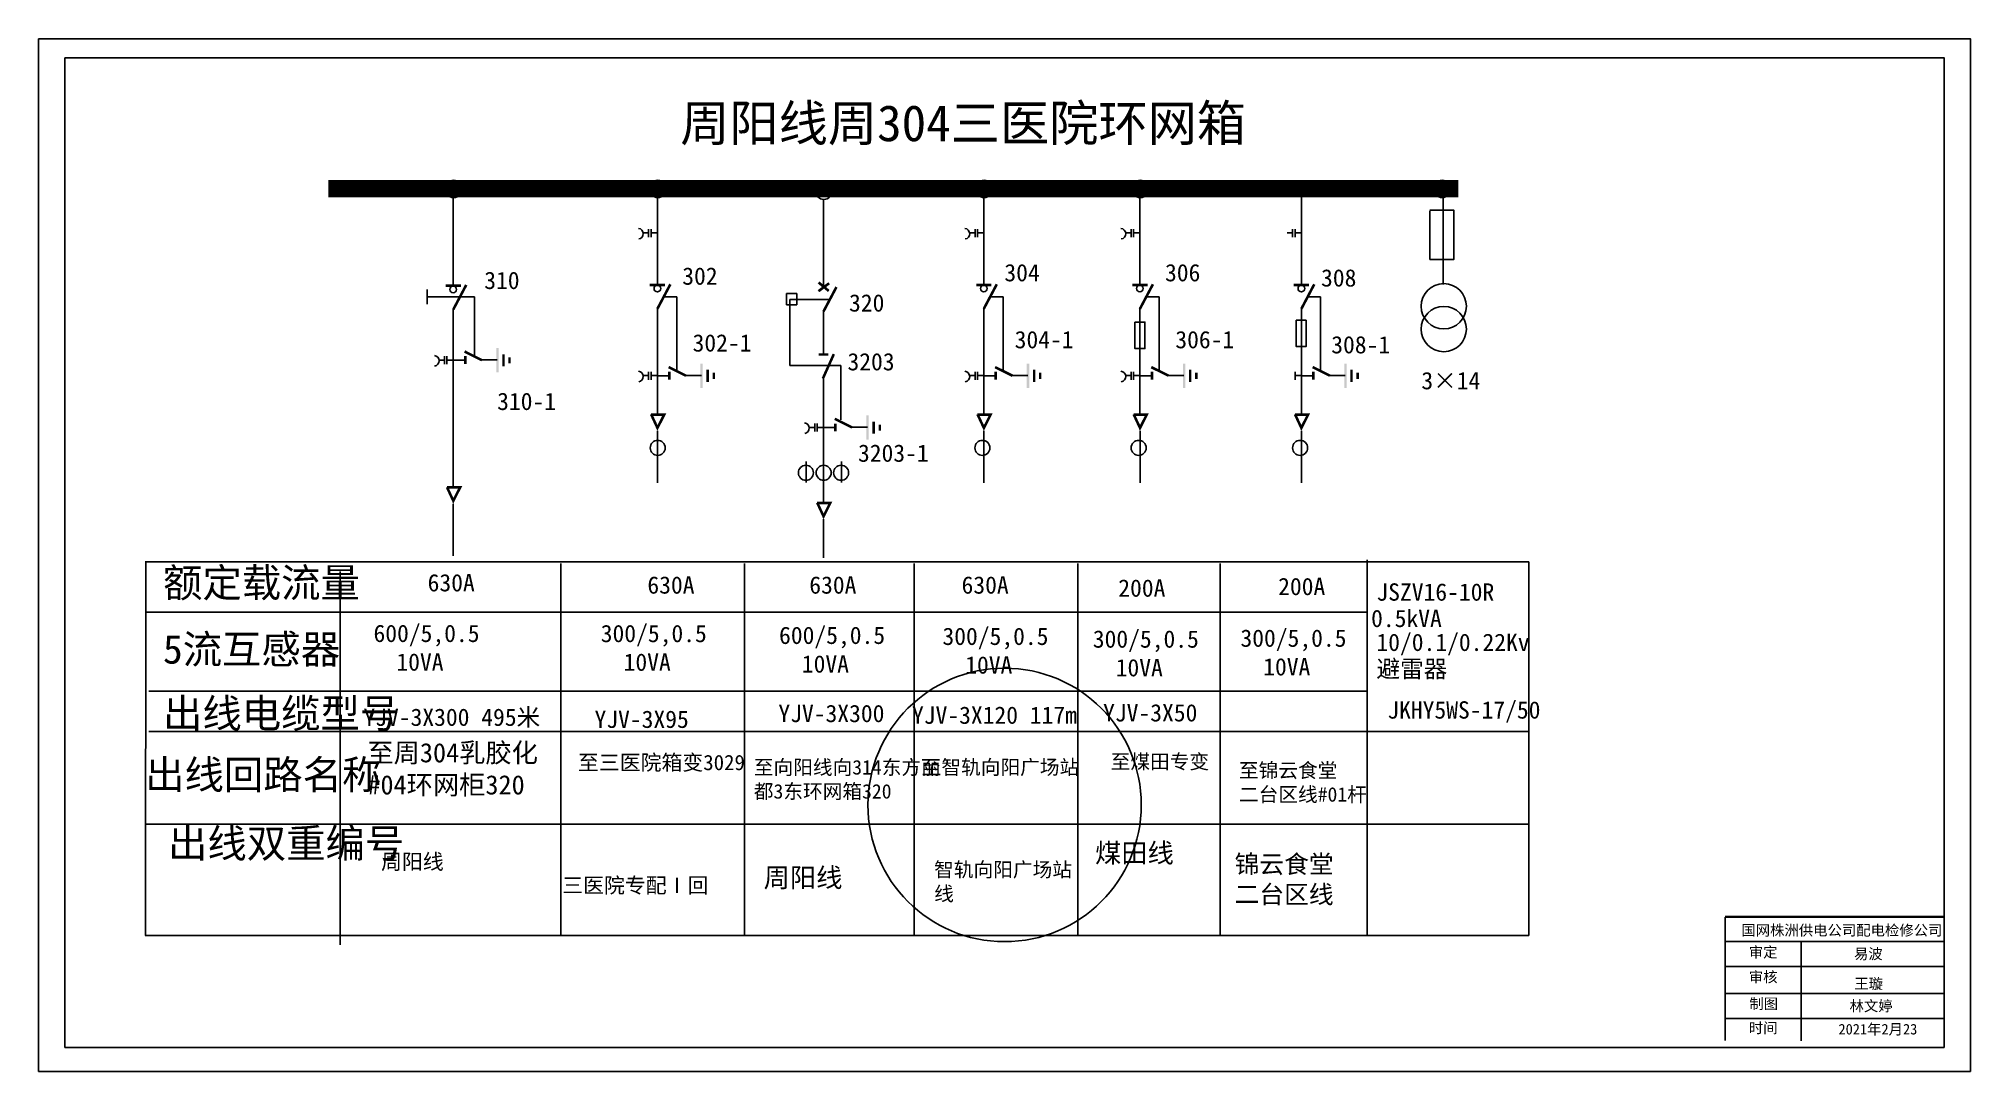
# Model space of a CAD drawing. Extents: x -172 to 477, y -577 to -246.
# Drawn here: x 306.8 to 477.5, y -343.3 to -252.1 of the extents above; entities that cross this region are included whole.
import ezdxf

# ---------------------------------------------------------------- set-up
doc = ezdxf.new("R2010")
doc.units = 0
doc.header["$LTSCALE"] = 0.774411
doc.linetypes.add('ACAD_ISO02W100', pattern=[15, 12, -3])
doc.linetypes.add('CENTER', pattern=[50.8, 31.75, -6.35, 6.35, -6.35])
doc.layers.get('0').update_dxf_attribs({"linetype": 'CONTINUOUS'})
doc.layers.add('2', color=7, linetype='CONTINUOUS')
doc.styles.add('HZ', font='')
doc.styles.get("Standard").update_dxf_attribs({"font": '', "height": 2.5})
doc.styles.add('字体', font='simkai_0.ttf', dxfattribs={"height": 2.5})
doc.styles.add('楷体_GB2312_txtstyle_1.50_0_0', font='simkai_0.ttf', dxfattribs={"height": 1.5})
doc.styles.add('楷体_GB2312_txtstyle_2.00_0_0', font='', dxfattribs={"height": 2})
doc.styles.add('楷体_GB2312_txtstyle_3.00_0_0', font='', dxfattribs={"height": 3})
doc.styles.add('楷体_GB2312_txtstyle_3.75_0_0', font='simkai_0.ttf', dxfattribs={"height": 3.75})
doc.styles.get('HZ').set_extended_font_data('@SimSun')
doc.styles.get('Standard').set_extended_font_data('SimSun')
doc.styles.get('楷体_GB2312_txtstyle_2.00_0_0').set_extended_font_data('SimSun')
doc.styles.get('楷体_GB2312_txtstyle_3.00_0_0').set_extended_font_data('SimSun')

msp = doc.modelspace()

# ---------------------------------------------------------------- texts
for s, height, p in [('310', 1.53, (346.2, -274.25)), ('302', 1.53, (363.69, -273.87)), ('304', 1.53, (392.14, -273.57)), ('306', 1.53, (406.33, -273.57)), ('308', 1.53, (420.11, -274.03)), ('320', 1.53, (378.42, -276.24)), ('304-1', 1.53, (393.05, -279.48)), ('306-1', 1.53, (407.24, -279.48)), ('302-1', 1.53, (364.6, -279.77)), ('308-1', 1.53, (421.01, -279.93)), ('3203', 1.53, (378.28, -281.43)), ('3×14', 1.53, (428.97, -283.1)), ('310-1', 1.53, (347.34, -284.93)), ('3203-1', 1.53, (379.21, -289.5)), ('630A', 1.53, (341.2, -300.94)), ('630A', 1.53, (360.61, -301.14)), ('630A', 1.53, (374.91, -301.14)), ('630A', 1.53, (388.36, -301.14)), ('200A', 1.53, (402.2, -301.41)), ('200A', 1.53, (416.32, -301.27)), ('JSZV16-10R', 1.53, (425, -301.76)), ('0.5kVA', 1.53, (424.53, -304.09)), ('600/5,0.5^M^J', 1.5298, (336.42, -305.41)), ('300/5,0.5^M^J', 1.5298, (356.49, -305.42)), ('600/5,0.5^M^J', 1.5298, (372.24, -305.58)), ('300/5,0.5^M^J', 1.5298, (386.67, -305.67)), ('300/5,0.5^M^J', 1.5298, (399.95, -305.91)), ('300/5,0.5^M^J', 1.5298, (412.99, -305.83)), ('10/0.1/0.22Kv', 1.5298, (425, -306.2)), ('^M^J10VA', 1.53, (336.36, -307.94)), ('^M^J10VA', 1.53, (356.43, -307.95)), ('^M^J10VA', 1.53, (372.17, -308.11)), ('^M^J10VA', 1.53, (386.6, -308.2)), ('^M^J10VA', 1.53, (399.89, -308.44)), ('^M^J10VA', 1.53, (412.92, -308.36)), ('避雷器^M^J', 1.53, (425, -308.54)), ('^M^JJKHY5WS-17/50', 1.5298, (423.88, -312.17)), ('YJV-3X300 495米', 1.5298, (335.53, -312.81)), ('YJV-3X95', 1.53, (355.94, -312.99)), ('YJV-3X300', 1.53, (372.18, -312.48)), ('YJV-3X120 117m', 1.5298, (383.98, -312.63)), ('YJV-3X50', 1.53, (400.86, -312.42))]:
    msp.add_text(s, height=height).set_placement(p)
at = {"color": 0, "linetype": 'Continuous', "attachment_point": 1, "style": '字体'}
for s, insert, char_height, width in [('国网株洲供电公司配电检修公司', (457.23, -330.39), 0.9301, 25.4291), ('\\f\uffbfﾬￌﾣﾤ_GB2312|b0|i0|c134|p49;审定', (457.89, -332.32), 0.9301, 7.2741), ('易波', (467.18, -332.47), 0.93, 7.2741), ('\\f\uffbfﾬￌﾣﾤ_GB2312|b0|i0|c134|p49;审核', (457.89, -334.51), 0.9301, 7.2741), ('王璇', (467.21, -335.1), 0.93, 7.2741), ('\\f\uffbfﾬￌﾣﾤ_GB2312|b0|i0|c134|p49;制图', (457.94, -336.87), 0.9301, 7.2741), ('林文婷', (466.79, -337.07), 0.93, 7.2741), ('\\f\uffbfﾬￌﾣﾤ_GB2312|b0|i0|c134|p49;时间', (457.89, -339.01), 0.9301, 7.2741)]:
    msp.add_mtext(s, dxfattribs=dict(at, insert=insert, char_height=char_height, width=width))
at = {"color": 7, "linetype": 'Continuous', "true_color": 0xffffff, "insert": (465.81, -339.12), "char_height": 0.9301, "width": 13.6053, "attachment_point": 1, "style": '字体'}
msp.add_mtext('2021{\\fSimSun|b0|i0|c134|p2;年}2{\\fSimSun|b0|i0|c134|p2;月23}', dxfattribs=at)
at = {"layer": '2', "color": 7}
for s, height, style, p in [('额定载流量', 2.55, '楷体_GB2312_txtstyle_3.00_0_0', (317.83, -301.45)), ('5流互感器', 2.55, '楷体_GB2312_txtstyle_3.00_0_0', (317.83, -307.32)), ('出线电缆型号', 2.55, '楷体_GB2312_txtstyle_3.00_0_0', (317.83, -312.98)), ('出线回路名称', 2.55, '楷体_GB2312_txtstyle_3.00_0_0', (316.25, -318.39)), ('至三医院箱变3029', 1.352, '楷体_GB2312_txtstyle_2.00_0_0', (354.48, -316.72)), ('出线双重编号', 2.55, '楷体_GB2312_txtstyle_3.00_0_0', (318.27, -324.45)), ('三医院专配Ⅰ回', 1.352, '楷体_GB2312_txtstyle_2.00_0_0', (353.09, -327.56))]:
    msp.add_text(s, height=height, dxfattribs=dict(at, style=style)).set_placement(p)
at = {"layer": '2', "color": 7, "attachment_point": 1}
for s, insert, char_height, width, style in [('{\\fSimSun|b0|i0|c134|p2;周阳线周304三医院环网箱}', (363.51, -258.01), 3.1871, 67.761, '楷体_GB2312_txtstyle_3.75_0_0'), ('{\\fSimSun|b0|i0|c134|p2;至向阳线向314东方丽都3东环网箱320}', (370.01, -315.83), 1.2748, 16.8586, '楷体_GB2312_txtstyle_1.50_0_0'), ('{\\fSimSun|b0|i0|c134|p2;至智轨向阳广场站}', (384.84, -315.82), 1.2748, 13.7317, '楷体_GB2312_txtstyle_1.50_0_0'), ('至煤田专变', (401.53, -315.33), 1.275, 19.1544, '楷体_GB2312_txtstyle_1.50_0_0'), ('至锦云食堂^J二台区线#01杆', (412.86, -316.1), 1.2748, 19.1544, '楷体_GB2312_txtstyle_1.50_0_0'), ('周阳线', (337.09, -324.12), 1.352, 25.4969, '楷体_GB2312_txtstyle_2.00_0_0'), ('煤田线', (400.15, -323.18), 1.7, 10.8404, '楷体_GB2312_txtstyle_2.00_0_0'), ('周阳线', (370.88, -325.35), 1.7, 10.8404, '楷体_GB2312_txtstyle_2.00_0_0'), ('{\\fSimSun|b0|i0|c134|p2;智轨向阳广场站\\P线}', (385.94, -324.86), 1.2748, 13.7317, '楷体_GB2312_txtstyle_1.50_0_0')]:
    msp.add_mtext(s, dxfattribs=dict(at, insert=insert, char_height=char_height, width=width, style=style))
at = {"layer": '2', "color": 3, "attachment_point": 1, "style": 'HZ'}
for s, insert, char_height, width in [('{\\fSimSun|b0|i0|c134|p2;\\H0.6667x;\\C256;至周304乳胶化\\P#04环网柜320}', (335.88, -314.33), 2.5497, 25.4969), ('{\\fSimSun|b0|i0|c134|p2;\\H0.6333x;\\C256;锦云食堂二台区线}', (412.48, -324.21), 2.5293, 10.8404)]:
    msp.add_mtext(s, dxfattribs=dict(at, insert=insert, char_height=char_height, width=width))

# ---------------------------------------------------------------- blocks, each defined once
blk = doc.blocks.new('JD')
for points in [[(-2, 0.2), (-2, -0.2), (2, 0.2), (2, -0.2)], [(1, -1.2), (1, -0.8), (-1, -1.2), (-1, -0.8)], [(-0.5, -1.8), (-0.5, -2.2), (0.5, -1.8), (0.5, -2.2)]]:
    blk.add_trace(points)

# ---------------------------------------------------------------- linework, layer by layer
for p, q in [((343.46, -266.17), (343.46, -273.92)), ((361.49, -266.17), (361.49, -273.86)), ((376.16, -266.34), (376.16, -274.09)), ((390.32, -266.17), (390.32, -273.86)), ((404.11, -266.17), (404.11, -273.86)), ((418.37, -266.17), (418.37, -273.86)), ((430.91, -266.17), (430.91, -273.86)), ((372.9, -274.63), (372.9, -275.65)), ((372.9, -274.63), (373.81, -274.63)), ((373.81, -274.63), (373.81, -275.65)), ((343.46, -276.01), (343.46, -291.7)), ((361.49, -275.94), (361.49, -285.26)), ((372.9, -275.65), (373.81, -275.65)), ((376.16, -276.18), (376.16, -279.97)), ((390.32, -275.94), (390.32, -285.26)), ((404.11, -275.94), (404.11, -285.26)), ((418.37, -275.94), (418.37, -285.26)), ((343.46, -280.53), (344.52, -280.53)), ((345.9, -280.5), (347.35, -280.5)), ((361.49, -281.9), (362.55, -281.9)), ((363.94, -281.87), (365.38, -281.87)), ((376.16, -281.87), (376.16, -293.07)), ((390.32, -281.9), (391.38, -281.9)), ((392.77, -281.87), (394.21, -281.87)), ((404.11, -281.9), (405.17, -281.9)), ((406.55, -281.87), (407.99, -281.87)), ((418.37, -281.9), (419.42, -281.9)), ((420.81, -281.87), (422.25, -281.87)), ((376.16, -286.47), (377.22, -286.47)), ((378.6, -286.44), (380.04, -286.44)), ((374.64, -289.46), (374.64, -291.32)), ((377.75, -289.46), (377.75, -291.32)), ((316.29, -331.31), (316.3, -298.34)), ((352.96, -298.49), (352.96, -331.31)), ((369.2, -298.49), (369.2, -331.31)), ((384.17, -298.49), (384.17, -331.31)), ((398.63, -298.49), (398.63, -331.31)), ((411.2, -298.49), (411.2, -331.31)), ((424.17, -298.16), (424.18, -331.31)), ((438.45, -298.34), (438.45, -331.31)), ((333.49, -332.15), (333.49, -299.19)), ((316.26, -302.78), (424.17, -302.78)), ((316.57, -309.76), (424.17, -309.76)), ((438.45, -321.48), (316.26, -321.48)), ((438.45, -331.31), (316.26, -331.31))]:
    msp.add_line(p, q)
at = {"linetype": 'ACAD_ISO02W100'}
for p, q in [((373.19, -275.16), (373.19, -281)), ((376.62, -275.16), (373.19, -275.16)), ((373.19, -281), (377.71, -281)), ((377.71, -281), (377.71, -285.81))]:
    msp.add_line(p, q, dxfattribs=at)
at = {"linetype": 'CENTER'}
for p, q in [((361.5, -286.76), (361.5, -291.37)), ((390.33, -286.76), (390.33, -291.37)), ((404.12, -286.76), (404.12, -291.37)), ((418.37, -286.76), (418.37, -291.37)), ((343.47, -293.2), (343.47, -297.81)), ((376.17, -294.57), (376.17, -297.98))]:
    msp.add_line(p, q, dxfattribs=at)
at = {"color": 0, "linetype": 'Continuous'}
for p, q in [((455.81, -329.63), (475.15, -329.63)), ((455.81, -331.84), (475.15, -331.84)), ((462.52, -331.82), (462.52, -340.62)), ((455.81, -334.04), (475.15, -334.04)), ((455.81, -336.44), (475.15, -336.44)), ((455.81, -338.65), (475.15, -338.65))]:
    msp.add_line(p, q, dxfattribs=at)
at = {"linetype": 'Continuous'}
for points in [[(306.84, -252.15), (477.46, -252.15), (477.46, -343.31), (306.84, -343.31)], [(309.17, -253.84), (475.14, -253.84), (475.14, -341.2), (309.17, -341.2)], [(403.67, -277.16), (404.55, -277.16), (404.55, -279.5), (403.67, -279.5)], [(417.92, -277), (418.79, -277), (418.79, -279.33), (417.92, -279.33)]]:
    msp.add_lwpolyline(points, close=True, dxfattribs=at)
for points, const_width in [([(332.42, -265.39), (432.23, -265.39)], 1.53), ([(342.79, -273.95), (344.14, -273.95)], 0.229), ([(343.46, -276.07), (344.61, -273.89)], 0.229), ([(360.82, -273.89), (362.17, -273.89)], 0.229), ([(361.49, -276), (362.64, -273.83)], 0.229), ([(375.72, -274.44), (376.66, -273.74)], 0.229), ([(375.73, -273.67), (376.63, -274.42)], 0.229), ([(376.16, -276.24), (377.31, -274.07)], 0.229), ([(389.65, -273.89), (391, -273.89)], 0.229), ([(390.32, -276), (391.47, -273.83)], 0.229), ([(403.43, -273.89), (404.79, -273.89)], 0.229), ([(404.11, -276), (405.26, -273.83)], 0.229), ([(417.69, -273.89), (419.04, -273.89)], 0.229), ([(418.37, -276), (419.51, -273.83)], 0.229), ([(344.46, -279.76), (345.99, -280.53)], 0.229), ([(344.52, -280.17), (344.52, -280.88)], 0.229), ([(362.49, -281.14), (364.02, -281.9)], 0.229), ([(362.55, -281.55), (362.55, -282.25)], 0.229), ([(375.75, -280.03), (376.6, -280.03)], 0.229), ([(376.11, -282.15), (377.08, -279.99)], 0.229), ([(391.32, -281.14), (392.85, -281.9)], 0.229), ([(391.38, -281.55), (391.38, -282.25)], 0.229), ([(405.11, -281.14), (406.64, -281.9)], 0.229), ([(405.17, -281.55), (405.17, -282.25)], 0.229), ([(419.37, -281.14), (420.89, -281.9)], 0.229), ([(419.42, -281.55), (419.42, -282.25)], 0.229), ([(360.93, -285.33), (362.1, -285.33), (361.5, -286.51), (360.94, -285.31)], 0.229), ([(377.16, -285.7), (378.69, -286.47)], 0.229), ([(377.22, -286.12), (377.22, -286.82)], 0.229), ([(389.76, -285.33), (390.93, -285.33), (390.33, -286.51), (389.77, -285.31)], 0.229), ([(403.55, -285.33), (404.72, -285.33), (404.12, -286.51), (403.56, -285.31)], 0.229), ([(417.8, -285.33), (418.97, -285.33), (418.37, -286.51), (417.81, -285.31)], 0.229), ([(342.9, -291.76), (344.07, -291.76), (343.47, -292.95), (342.91, -291.74)], 0.229), ([(375.6, -293.14), (376.76, -293.14), (376.17, -294.32), (375.61, -293.11)], 0.229)]:
    msp.add_lwpolyline(points, dxfattribs=dict(const_width=const_width))
for points in [[(429.73, -267.35), (429.73, -271.64), (431.85, -271.64), (431.85, -267.3), (429.73, -267.3)], [(360.72, -269.29), (360.24, -269.29)], [(360.72, -268.97), (360.72, -269.66)], [(360.94, -268.97), (360.94, -269.66)], [(361.49, -269.29), (360.94, -269.29)], [(389.55, -269.29), (389.07, -269.29)], [(389.55, -268.97), (389.55, -269.66)], [(389.77, -268.97), (389.77, -269.66)], [(390.32, -269.29), (389.77, -269.29)], [(403.34, -269.29), (402.86, -269.29)], [(403.34, -268.97), (403.34, -269.66)], [(403.55, -268.97), (403.55, -269.66)], [(404.11, -269.29), (403.55, -269.29)], [(417.59, -269.29), (417.11, -269.29)], [(417.59, -268.97), (417.59, -269.66)], [(417.81, -268.97), (417.81, -269.66)], [(418.36, -269.29), (417.81, -269.29)], [(341.15, -274.3), (341.15, -275.58)], [(342.69, -280.52), (342.21, -280.52)], [(342.69, -280.19), (342.69, -280.89)], [(342.91, -280.19), (342.91, -280.89)], [(343.46, -280.52), (342.91, -280.52)], [(360.72, -281.89), (360.24, -281.89)], [(360.72, -281.57), (360.72, -282.26)], [(360.94, -281.57), (360.94, -282.26)], [(361.49, -281.89), (360.94, -281.89)], [(389.55, -281.89), (389.07, -281.89)], [(389.55, -281.57), (389.55, -282.26)], [(389.77, -281.57), (389.77, -282.26)], [(390.32, -281.89), (389.77, -281.89)], [(403.34, -281.89), (402.86, -281.89)], [(403.34, -281.57), (403.34, -282.26)], [(403.55, -281.57), (403.55, -282.26)], [(404.11, -281.89), (403.55, -281.89)], [(417.81, -281.57), (417.81, -282.26)], [(418.36, -281.89), (417.81, -281.89)], [(375.39, -286.46), (374.91, -286.46)], [(375.39, -286.13), (375.39, -286.83)], [(375.6, -286.13), (375.6, -286.83)], [(376.16, -286.46), (375.6, -286.46)]]:
    msp.add_lwpolyline(points)
for points in [[(359.83, -268.9, -0.877934), (359.85, -269.83)], [(388.66, -268.9, -0.877934), (388.68, -269.83)], [(402.44, -268.9, -0.877934), (402.46, -269.83)], [(341.8, -280.12, -0.877934), (341.81, -281.05)], [(359.83, -281.5, -0.877934), (359.85, -282.43)], [(388.66, -281.5, -0.877934), (388.68, -282.43)], [(402.44, -281.5, -0.877934), (402.46, -282.43)], [(374.49, -286.06, -0.877934), (374.51, -286.99)]]:
    msp.add_lwpolyline(points, format="xyb")
at = {"linetype": 'ACAD_ISO02W100'}
for points in [[(345.34, -280.17), (345.34, -274.94), (341.15, -274.94)], [(363.2, -281.56), (363.2, -274.94), (362.06, -274.94)], [(392.03, -281.56), (392.03, -274.94), (390.88, -274.94)], [(405.82, -281.56), (405.82, -274.94), (404.67, -274.94)], [(420.07, -281.56), (420.07, -274.94), (418.93, -274.94)]]:
    msp.add_lwpolyline(points, dxfattribs=at)
at = {"color": 0, "linetype": 'Continuous', "const_width": 0.155}
for points in [[(455.81, -329.69), (455.8, -340.59)], [(455.88, -329.68), (475.22, -329.68)]]:
    msp.add_lwpolyline(points, dxfattribs=at)
for centre, radius in [((343.5, -265.41), 0.762), ((361.53, -265.41), 0.762), ((376.2, -265.58), 0.762), ((390.36, -265.41), 0.762), ((404.15, -265.41), 0.762), ((430.81, -265.41), 0.762), ((343.46, -274.28), 0.294), ((361.49, -274.21), 0.294), ((390.32, -274.21), 0.294), ((404.11, -274.21), 0.294), ((418.37, -274.21), 0.294), ((361.52, -288.27), 0.663), ((390.2, -288.27), 0.663), ((404, -288.27), 0.663), ((418.26, -288.27), 0.663), ((374.61, -290.47), 0.663), ((376.18, -290.47), 0.663), ((377.72, -290.47), 0.663)]:
    msp.add_circle(centre, radius)
at = {"color": 1, "linetype": 'Continuous'}
msp.add_circle((392.16, -319.79), 12.07, dxfattribs=at)
at = {"layer": '2', "color": 7}
for p, q in [((316.26, -298.34), (438.45, -298.34)), ((316.57, -313.31), (438.45, -313.31))]:
    msp.add_line(p, q, dxfattribs=at)
at = {"layer": '2', "color": 3}
for centre in [(430.95, -275.77), (430.95, -277.78)]:
    msp.add_circle(centre, 2, dxfattribs=at)

# ---------------------------------------------------------------- block references
at = {"xscale": 0.5354355773809587, "yscale": 0.5354355773809587, "zscale": 0.5354355773809579, "rotation": 90}
for p in [(347.37, -280.54), (365.4, -281.91), (394.23, -281.91), (408.02, -281.91), (422.27, -281.91), (380.06, -286.48)]:
    msp.add_blockref('JD', p, dxfattribs=at)

msp.set_redraw_order([(e.dxf.handle, doc.entitydb.next_handle()) for e in msp.query("TEXT MTEXT ATTDEF DIMENSION ARC_DIMENSION")])  # texts and dimensions are drawn at this point

doc.saveas('drawing.dxf')
